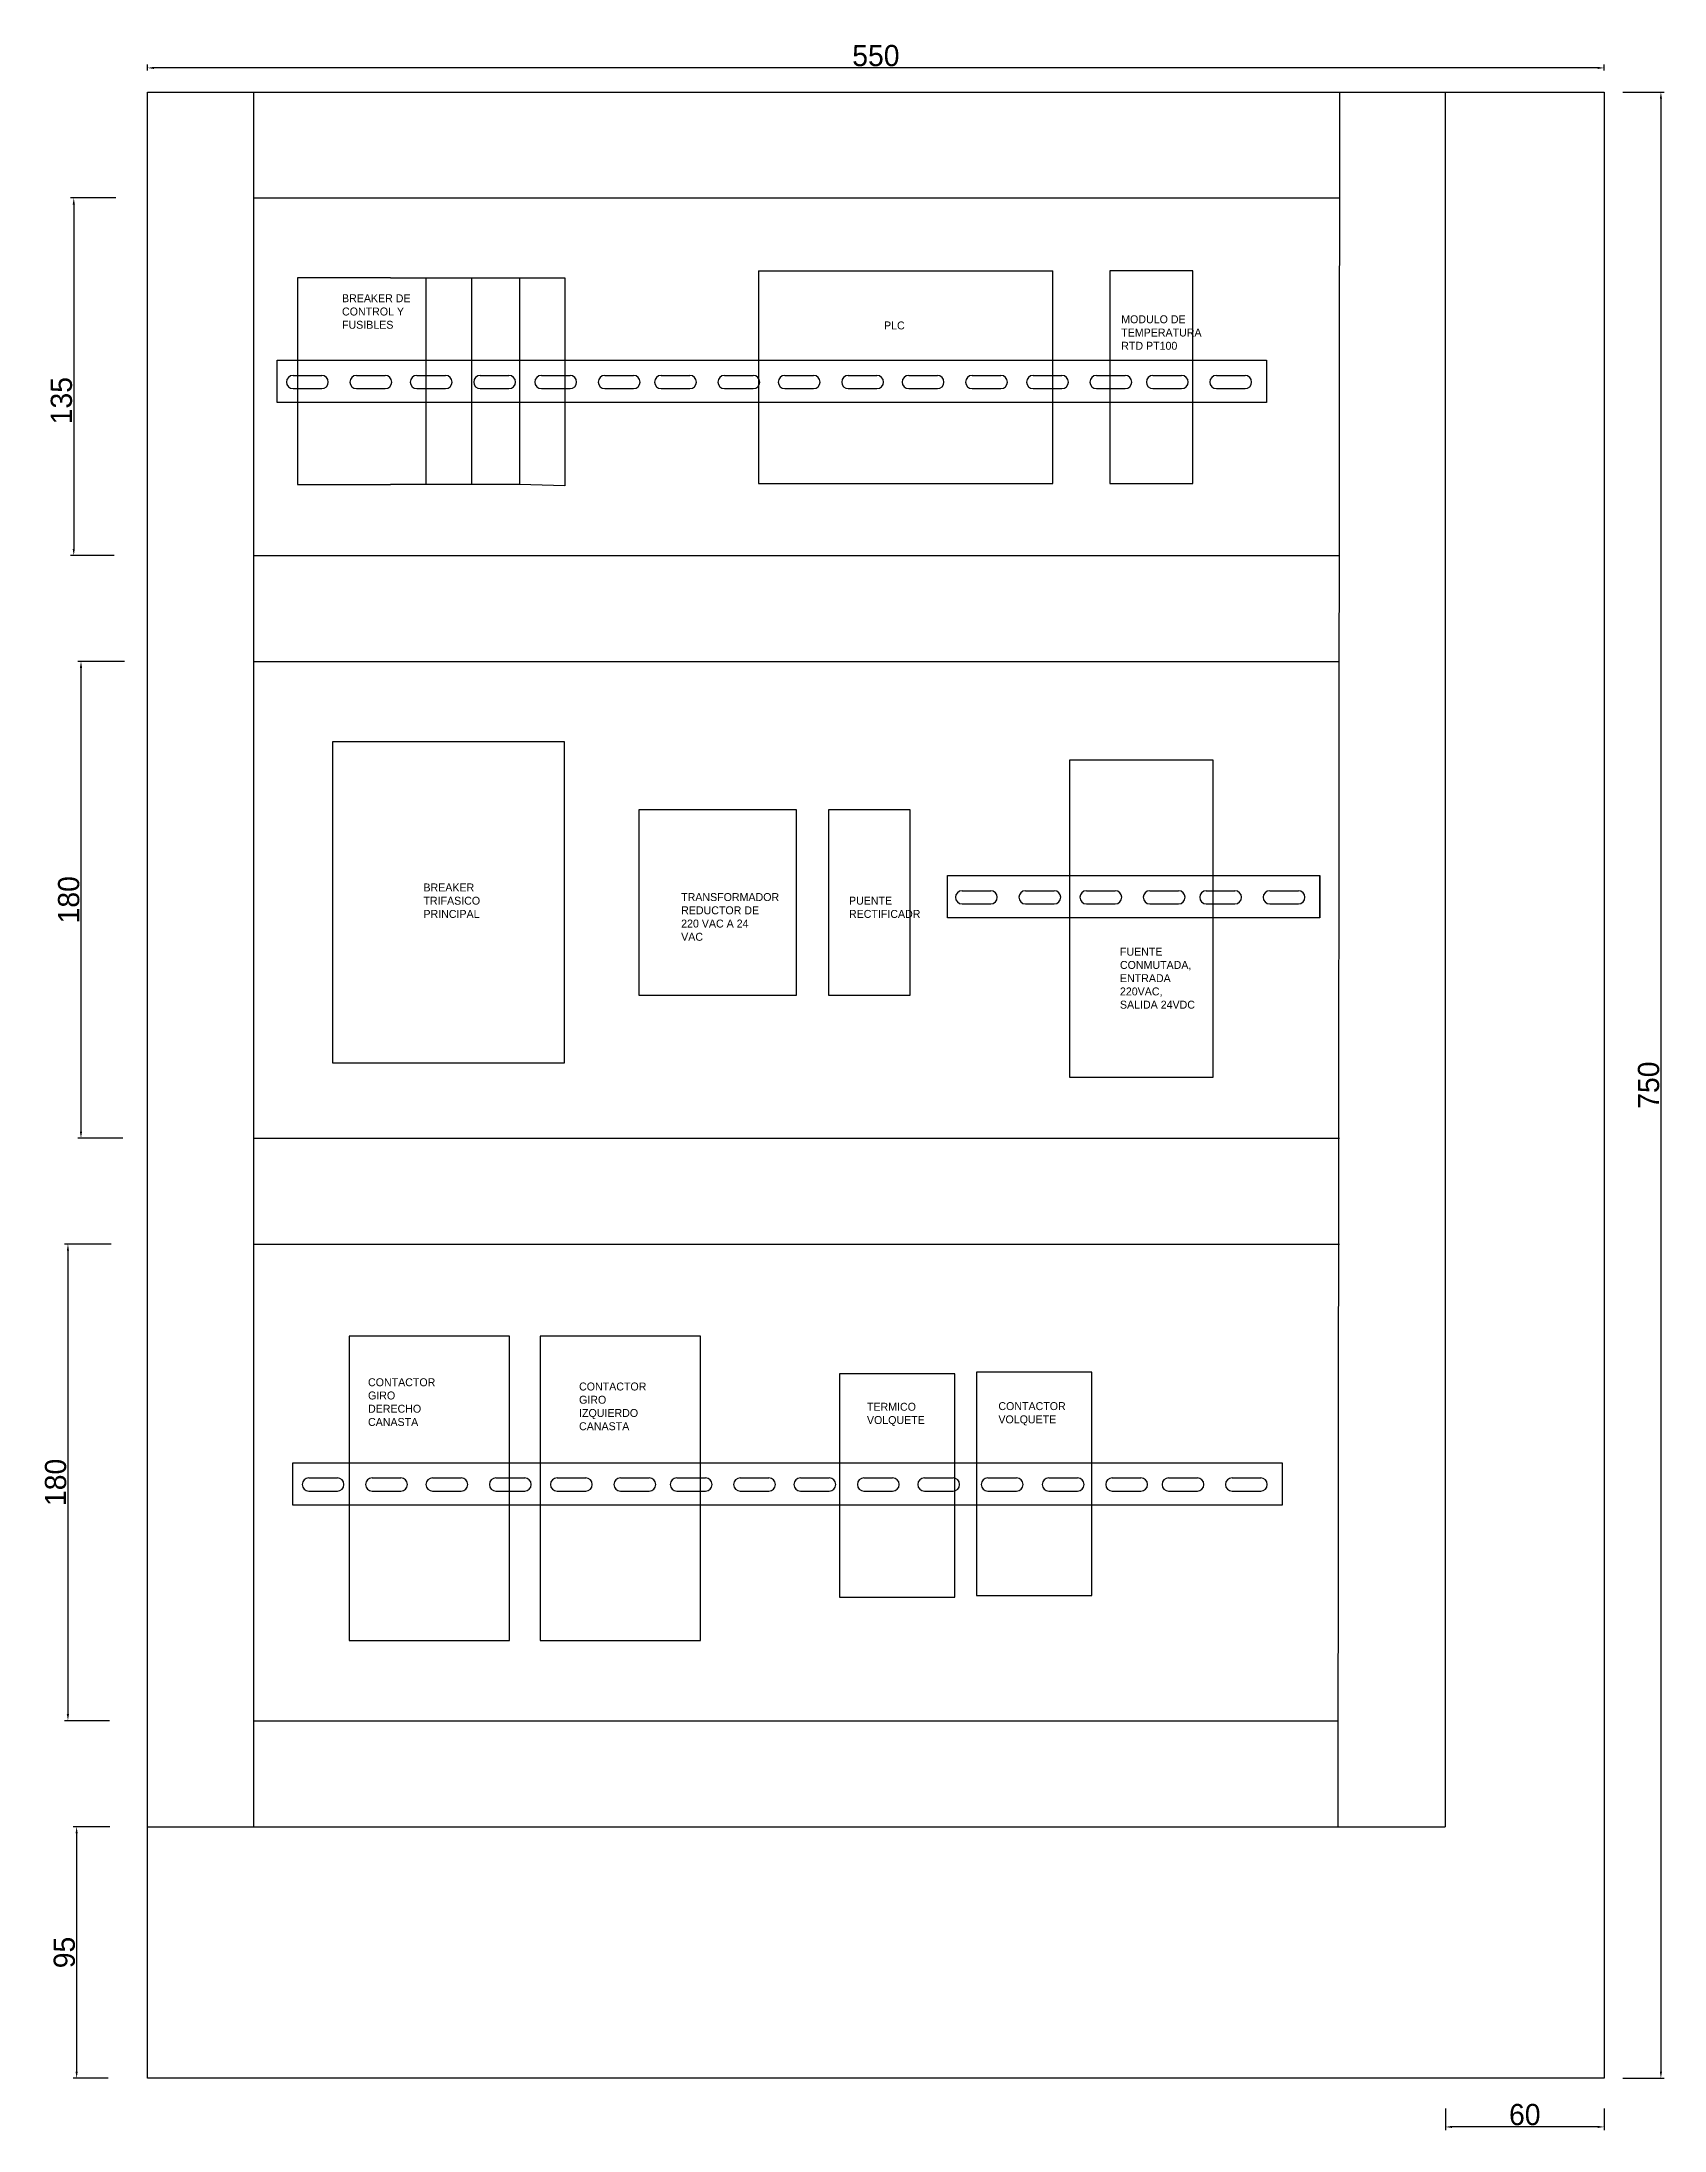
# Model space of a CAD drawing. Header units: millimetres. Extents: x 484 to 5511, y 1144 to 4084.
# Drawn here: x 4602 to 5214, y 2062 to 2851 of the extents above; entities that cross this region are included whole.
import ezdxf

# ---------------------------------------------------------------- set-up
doc = ezdxf.new("R2010")
doc.units = ezdxf.units.MM
doc.dimstyles.new('ISO-25', dxfattribs={"dimtxt": 2.5, "dimasz": 2.5, "dimexe": 1.25, "dimexo": 0.625, "dimtad": 1, "dimtxsty": 'Standard', "dimcen": 2.5, "dimadec": 0, "dimazin": 0, "dimtfac": 1, "dimtmove": 0, "dimatfit": 3, "dimfxl": 1, "dimarcsym": 0})

msp = doc.modelspace()

# ---------------------------------------------------------------- texts
at = {"lineweight": 13, "char_height": 3, "attachment_point": 1}
for s, insert, width in [('BREAKER DE CONTROL Y FUSIBLES', (4714.884, 2755.329), 27.13335), ('PLC ', (4919.53, 2745.073), 30.09215), ('MODULO DE TEMPERATURA RTD PT100', (5009.086, 2747.395), 27.13335), ('BREAKER TRIFASICO PRINCIPAL', (4745.625, 2532.855), 30.09215), ('TRANSFORMADOR REDUCTOR DE 220 VAC A 24 VAC', (4842.926, 2529.226), 30.09215), ('PUENTE RECTIFICADR ', (4906.292, 2527.862), 30.09215), ('FUENTE CONMUTADA, ENTRADA 220VAC, SALIDA 24VDC', (5008.599, 2508.596), 30.09215), ('CONTACTOR GIRO DERECHO CANASTA', (4724.707, 2346.02), 30.09215), ('CONTACTOR GIRO IZQUIERDO CANASTA', (4804.391, 2344.415), 30.09215), ('TERMICO VOLQUETE', (4913.071, 2336.761), 30.09215), ('CONTACTOR VOLQUETE', (4962.709, 2337.01), 30.09215)]:
    msp.add_mtext(s, dxfattribs=dict(at, insert=insert, width=width))

# ---------------------------------------------------------------- blocks, each defined once
blk = doc.blocks.new('*D26')
at = {"color": 0, "lineweight": -2, "transparency": 16777216}
for p, q in [((4627.17, 2176.7), (4613.43, 2176.7)), ((4614.68, 2174.2), (4614.68, 2084.2)), ((4626.55, 2081.7), (4613.43, 2081.7))]:
    blk.add_line(p, q, dxfattribs=at)
at = {"color": 0, "transparency": 16777216}
for points in [[(4614.27, 2174.2), (4615.1, 2174.2), (4614.68, 2176.7)], [(4614.27, 2084.2), (4615.1, 2084.2), (4614.68, 2081.7)]]:
    blk.add_solid(points, dxfattribs=at)
at = {"layer": 'Defpoints', "color": 0, "transparency": 16777216}
for p in [(4627.8, 2176.7), (4614.68, 2081.7), (4627.17, 2081.7)]:
    blk.add_point(p, dxfattribs=at)
at = {"color": 0, "transparency": 16777216, "insert": (4610.06, 2129.2), "char_height": 8, "attachment_point": 5, "rotation": 90}
blk.add_mtext('95', dxfattribs=at)
blk = doc.blocks.new('*D27')
at = {"color": 0, "lineweight": -2, "transparency": 16777216}
for p, q in [((4629.45, 2791.7), (4612.35, 2791.7)), ((4613.6, 2789.2), (4613.6, 2659.2)), ((4628.82, 2656.7), (4612.35, 2656.7))]:
    blk.add_line(p, q, dxfattribs=at)
at = {"color": 0, "transparency": 16777216}
for points in [[(4613.18, 2789.2), (4614.02, 2789.2), (4613.6, 2791.7)], [(4613.18, 2659.2), (4614.02, 2659.2), (4613.6, 2656.7)]]:
    blk.add_solid(points, dxfattribs=at)
at = {"layer": 'Defpoints', "color": 0, "transparency": 16777216}
for p in [(4630.07, 2791.7), (4613.6, 2656.7), (4629.45, 2656.7)]:
    blk.add_point(p, dxfattribs=at)
at = {"color": 0, "transparency": 16777216, "insert": (4608.97, 2715.17), "char_height": 8, "attachment_point": 5, "rotation": 90}
blk.add_mtext('135', dxfattribs=at)
blk = doc.blocks.new('*D28')
at = {"color": 0, "lineweight": -2, "transparency": 16777216}
for p, q in [((4632.78, 2616.7), (4615.08, 2616.7)), ((4616.33, 2614.2), (4616.33, 2439.2)), ((4632.15, 2436.7), (4615.08, 2436.7))]:
    blk.add_line(p, q, dxfattribs=at)
at = {"color": 0, "transparency": 16777216}
for points in [[(4615.91, 2614.2), (4616.75, 2614.2), (4616.33, 2616.7)], [(4615.91, 2439.2), (4616.75, 2439.2), (4616.33, 2436.7)]]:
    blk.add_solid(points, dxfattribs=at)
at = {"layer": 'Defpoints', "color": 0, "transparency": 16777216}
for p in [(4633.4, 2616.7), (4616.33, 2436.7), (4632.78, 2436.7)]:
    blk.add_point(p, dxfattribs=at)
at = {"color": 0, "transparency": 16777216, "insert": (4611.71, 2526.7), "char_height": 8, "attachment_point": 5, "rotation": 90}
blk.add_mtext('180', dxfattribs=at)
blk = doc.blocks.new('*D29')
at = {"color": 0, "lineweight": -2, "transparency": 16777216}
for p, q in [((4627.76, 2396.7), (4610.15, 2396.7)), ((4611.4, 2394.2), (4611.4, 2219.2)), ((4627.13, 2216.7), (4610.15, 2216.7))]:
    blk.add_line(p, q, dxfattribs=at)
at = {"color": 0, "transparency": 16777216}
for points in [[(4610.98, 2394.2), (4611.81, 2394.2), (4611.4, 2396.7)], [(4610.98, 2219.2), (4611.81, 2219.2), (4611.4, 2216.7)]]:
    blk.add_solid(points, dxfattribs=at)
at = {"layer": 'Defpoints', "color": 0, "transparency": 16777216}
for p in [(4628.38, 2396.7), (4611.4, 2216.7), (4627.76, 2216.7)]:
    blk.add_point(p, dxfattribs=at)
at = {"color": 0, "transparency": 16777216, "insert": (4606.77, 2306.7), "char_height": 8, "attachment_point": 5, "rotation": 90}
blk.add_mtext('180', dxfattribs=at)
blk = doc.blocks.new('*D30')
at = {"color": 0, "lineweight": -2, "transparency": 16777216}
for p, q in [((4641.45, 2839.83), (4641.45, 2842.06)), ((5188.95, 2840.81), (4643.95, 2840.81)), ((5191.45, 2839.83), (5191.45, 2842.06))]:
    blk.add_line(p, q, dxfattribs=at)
at = {"color": 0, "transparency": 16777216}
for points in [[(4643.95, 2841.23), (4643.95, 2840.39), (4641.45, 2840.81)], [(5188.95, 2841.23), (5188.95, 2840.39), (5191.45, 2840.81)]]:
    blk.add_solid(points, dxfattribs=at)
at = {"layer": 'Defpoints', "color": 0, "transparency": 16777216}
for p in [(4641.45, 2840.81), (4641.45, 2839.2), (5191.45, 2839.2)]:
    blk.add_point(p, dxfattribs=at)
at = {"color": 0, "transparency": 16777216, "insert": (4916.45, 2845.43), "char_height": 8, "attachment_point": 5}
blk.add_mtext('550', dxfattribs=at)
blk = doc.blocks.new('*D31')
at = {"color": 0, "lineweight": -2, "transparency": 16777216}
for p, q in [((5198.47, 2831.7), (5214.1, 2831.7)), ((5212.85, 2829.2), (5212.85, 2084.2)), ((5198.47, 2081.7), (5214.1, 2081.7))]:
    blk.add_line(p, q, dxfattribs=at)
at = {"color": 0, "transparency": 16777216}
for points in [[(5212.43, 2829.2), (5213.26, 2829.2), (5212.85, 2831.7)], [(5212.43, 2084.2), (5213.26, 2084.2), (5212.85, 2081.7)]]:
    blk.add_solid(points, dxfattribs=at)
at = {"layer": 'Defpoints', "color": 0, "transparency": 16777216}
for p in [(5197.84, 2831.7), (5197.84, 2081.7), (5212.85, 2081.7)]:
    blk.add_point(p, dxfattribs=at)
at = {"color": 0, "transparency": 16777216, "insert": (5208.22, 2456.7), "char_height": 8, "attachment_point": 5, "rotation": 90}
blk.add_mtext('750', dxfattribs=at)
blk = doc.blocks.new('*D32')
at = {"color": 0, "lineweight": -2, "transparency": 16777216}
for p, q in [((5131.45, 2070.32), (5131.45, 2062.08)), ((5191.45, 2070.32), (5191.45, 2062.08)), ((5188.95, 2063.33), (5133.95, 2063.33))]:
    blk.add_line(p, q, dxfattribs=at)
at = {"color": 0, "transparency": 16777216}
for points in [[(5133.95, 2063.75), (5133.95, 2062.92), (5131.45, 2063.33)], [(5188.95, 2063.75), (5188.95, 2062.92), (5191.45, 2063.33)]]:
    blk.add_solid(points, dxfattribs=at)
at = {"layer": 'Defpoints', "color": 0, "transparency": 16777216}
for p in [(5131.45, 2070.95), (5191.45, 2070.95), (5131.45, 2063.33)]:
    blk.add_point(p, dxfattribs=at)
at = {"color": 0, "transparency": 16777216, "insert": (5161.45, 2067.96), "char_height": 8, "attachment_point": 5}
blk.add_mtext('60', dxfattribs=at)

# ---------------------------------------------------------------- dimensions: what is measured, and where the dimension line sits
for base, p1, p2, picture, middle in [((4641.445, 2840.81), (5191.445, 2839.205), (4641.445, 2839.205), '*D30', (4916.445, 2845.435)), ((5131.445, 2063.332), (5191.445, 2070.948), (5131.445, 2070.948), '*D32', (5161.445, 2067.957))]:
    dim = msp.add_linear_dim(base=base, p1=p1, p2=p2, dimstyle='ISO-25', override={"dimtxt": 8})
    dim.commit()
    dim.dimension.update_dxf_attribs({"geometry": picture, "text_midpoint": middle})
dim = msp.add_linear_dim(base=(5212.845, 2081.697), p1=(5197.84, 2831.697), p2=(5197.84, 2081.697), angle=90, dimstyle='ISO-25', override={"dimtxt": 8})
dim.commit()
dim.dimension.update_dxf_attribs({"geometry": '*D31', "text_midpoint": (5208.22, 2456.697)})
for base, p1, p2, picture, middle in [((4613.599, 2656.697), (4630.073, 2791.697), (4629.448, 2656.697), '*D27', (4613.599, 2715.174)), ((4616.332, 2436.697), (4633.405, 2616.697), (4632.78, 2436.697), '*D28', (4616.332, 2526.697)), ((4611.395, 2216.697), (4628.381, 2396.697), (4627.756, 2216.697), '*D29', (4611.395, 2306.697)), ((4614.683, 2081.697), (4627.799, 2176.697), (4627.174, 2081.697), '*D26', (4614.683, 2129.197))]:
    dim = msp.add_linear_dim(base=base, p1=p1, p2=p2, angle=90, dimstyle='ISO-25', override={"dimtxt": 8})
    dim.commit()
    dim.dimension.update_dxf_attribs({"geometry": picture, "text_midpoint": middle, "dimtype": 160})

# ---------------------------------------------------------------- linework, layer by layer
for p, q in [((4641.445, 2081.697), (4641.445, 2831.697)), ((4641.445, 2831.697), (5191.445, 2831.697)), ((4681.445, 2831.697), (4681.445, 2176.697)), ((5091.445, 2831.697), (5090.82, 2176.697)), ((5131.445, 2831.697), (5131.445, 2176.697)), ((5191.445, 2831.697), (5191.445, 2081.697)), ((4681.445, 2791.697), (5091.445, 2791.697)), ((4698.113, 2761.599), (4698.113, 2683.459)), ((4733.227, 2761.599), (4698.113, 2761.599)), ((4733.227, 2761.599), (4746.584, 2761.599)), ((4746.584, 2761.599), (4746.584, 2683.459)), ((4746.584, 2761.599), (4763.71, 2761.599)), ((4763.71, 2761.599), (4763.71, 2683.459)), ((4763.71, 2761.599), (4781.941, 2761.599)), ((4781.941, 2761.599), (4781.941, 2683.459)), ((4781.941, 2761.599), (4799.067, 2761.599)), ((4799.067, 2761.599), (4799.067, 2682.985)), ((4872.143, 2764.24), (4872.143, 2683.868)), ((4872.143, 2764.24), (4983.231, 2764.24)), ((4983.231, 2683.868), (4983.231, 2764.24)), ((5004.813, 2764.24), (5004.813, 2683.868)), ((5036.122, 2764.24), (5004.813, 2764.24)), ((5036.122, 2683.868), (5036.122, 2764.24)), ((4696.386, 2724.68), (4707.228, 2724.68)), ((4720.327, 2724.68), (4731.169, 2724.68)), ((4743.143, 2724.68), (4753.985, 2724.68)), ((4767.084, 2724.68), (4777.926, 2724.68)), ((4790.135, 2724.68), (4800.977, 2724.68)), ((4814.076, 2724.68), (4824.918, 2724.68)), ((4835.365, 2724.68), (4846.207, 2724.68)), ((4859.306, 2724.68), (4870.148, 2724.68)), ((4882.074, 2724.68), (4892.916, 2724.68)), ((4906.015, 2724.68), (4916.858, 2724.68)), ((4928.831, 2724.68), (4939.673, 2724.68)), ((4952.772, 2724.68), (4963.615, 2724.68)), ((4975.823, 2724.68), (4986.665, 2724.68)), ((4999.764, 2724.68), (5010.607, 2724.68)), ((5021.053, 2724.68), (5031.895, 2724.68)), ((5044.994, 2724.68), (5055.836, 2724.68)), ((4696.386, 2719.725), (4707.228, 2719.725)), ((4720.327, 2719.725), (4731.169, 2719.725)), ((4743.143, 2719.725), (4753.985, 2719.725)), ((4767.084, 2719.725), (4777.926, 2719.725)), ((4790.135, 2719.725), (4800.977, 2719.725)), ((4814.076, 2719.725), (4824.918, 2719.725)), ((4835.365, 2719.725), (4846.207, 2719.725)), ((4859.306, 2719.725), (4870.148, 2719.725)), ((4882.074, 2719.725), (4892.916, 2719.725)), ((4906.015, 2719.725), (4916.858, 2719.725)), ((4928.831, 2719.725), (4939.673, 2719.725)), ((4952.772, 2719.725), (4963.615, 2719.725)), ((4975.823, 2719.725), (4986.665, 2719.725)), ((4999.764, 2719.725), (5010.607, 2719.725)), ((5021.053, 2719.725), (5031.895, 2719.725)), ((5044.994, 2719.725), (5055.836, 2719.725)), ((4698.113, 2683.459), (4733.227, 2683.459)), ((4746.584, 2683.459), (4733.227, 2683.459)), ((4763.71, 2683.459), (4746.584, 2683.459)), ((4781.941, 2683.459), (4763.71, 2683.459)), ((4799.067, 2682.985), (4781.941, 2683.459)), ((4872.143, 2683.868), (4983.231, 2683.868)), ((5004.813, 2683.868), (5036.122, 2683.868)), ((4681.445, 2656.697), (5091.445, 2656.697)), ((4681.445, 2616.697), (5091.445, 2616.697)), ((4711.227, 2586.335), (4711.227, 2465.148)), ((4798.895, 2586.335), (4711.227, 2586.335)), ((4798.895, 2465.148), (4798.895, 2586.335)), ((4989.512, 2579.475), (4989.512, 2459.75)), ((5043.775, 2579.475), (4989.512, 2579.475)), ((5043.775, 2459.75), (5043.775, 2579.475)), ((4826.951, 2560.65), (4826.951, 2490.622)), ((4886.49, 2560.65), (4826.951, 2560.65)), ((4886.49, 2490.622), (4886.49, 2560.65)), ((4898.548, 2560.65), (4898.548, 2490.622)), ((4929.448, 2560.65), (4898.548, 2560.65)), ((4929.448, 2490.622), (4929.448, 2560.65)), ((4948.966, 2530.111), (4959.808, 2530.111)), ((4948.966, 2525.156), (4959.808, 2525.156)), ((4972.907, 2530.111), (4983.75, 2530.111)), ((4972.907, 2525.156), (4983.75, 2525.156)), ((4995.958, 2530.111), (5006.8, 2530.111)), ((4995.958, 2525.156), (5006.8, 2525.156)), ((5019.899, 2530.111), (5030.742, 2530.111)), ((5019.899, 2525.156), (5030.742, 2525.156)), ((5041.188, 2530.111), (5052.03, 2530.111)), ((5041.188, 2525.156), (5052.03, 2525.156)), ((5065.129, 2530.111), (5075.971, 2530.111)), ((5065.129, 2525.156), (5075.971, 2525.156)), ((4826.951, 2490.622), (4886.49, 2490.622)), ((4898.548, 2490.622), (4929.448, 2490.622)), ((4711.227, 2465.148), (4798.895, 2465.148)), ((4989.512, 2459.75), (5043.775, 2459.75)), ((4681.445, 2436.697), (5091.445, 2436.697)), ((4681.445, 2396.697), (5091.445, 2396.697)), ((4717.587, 2361.921), (4717.587, 2247.03)), ((4778.145, 2361.921), (4717.587, 2361.921)), ((4778.145, 2247.03), (4778.145, 2361.921)), ((4789.713, 2361.921), (4789.713, 2247.03)), ((4850.271, 2361.921), (4789.713, 2361.921)), ((4850.271, 2247.03), (4850.271, 2361.921)), ((4902.664, 2347.645), (4902.664, 2263.346)), ((4946.211, 2347.645), (4902.664, 2347.645)), ((4946.211, 2263.346), (4946.211, 2347.645)), ((4954.376, 2348.325), (4954.376, 2264.026)), ((4997.923, 2348.325), (4954.376, 2348.325)), ((4997.923, 2264.026), (4997.923, 2348.325)), ((4702.309, 2308.368), (4713.151, 2308.368)), ((4702.309, 2303.413), (4713.151, 2303.413)), ((4726.25, 2308.368), (4737.093, 2308.368)), ((4726.25, 2303.413), (4737.093, 2303.413)), ((4749.066, 2308.368), (4759.909, 2308.368)), ((4749.066, 2303.413), (4759.909, 2303.413)), ((4773.008, 2308.368), (4783.85, 2308.368)), ((4773.008, 2303.413), (4783.85, 2303.413)), ((4796.058, 2308.368), (4806.901, 2308.368)), ((4796.058, 2303.413), (4806.901, 2303.413)), ((4820, 2308.368), (4830.842, 2308.368)), ((4820, 2303.413), (4830.842, 2303.413)), ((4841.288, 2308.368), (4852.13, 2308.368)), ((4841.288, 2303.413), (4852.13, 2303.413)), ((4865.229, 2308.368), (4876.071, 2308.368)), ((4865.229, 2303.413), (4876.071, 2303.413)), ((4887.997, 2308.368), (4898.84, 2308.368)), ((4887.997, 2303.413), (4898.84, 2303.413)), ((4911.939, 2308.368), (4922.781, 2308.368)), ((4911.939, 2303.413), (4922.781, 2303.413)), ((4934.755, 2308.368), (4945.597, 2308.368)), ((4934.755, 2303.413), (4945.597, 2303.413)), ((4958.696, 2308.368), (4969.538, 2308.368)), ((4958.696, 2303.413), (4969.538, 2303.413)), ((4981.747, 2308.368), (4992.589, 2308.368)), ((4981.747, 2303.413), (4992.589, 2303.413)), ((5005.688, 2308.368), (5016.53, 2308.368)), ((5005.688, 2303.413), (5016.53, 2303.413)), ((5026.976, 2308.368), (5037.818, 2308.368)), ((5026.976, 2303.413), (5037.818, 2303.413)), ((5050.917, 2308.368), (5061.76, 2308.368)), ((5050.917, 2303.413), (5061.76, 2303.413)), ((4902.664, 2263.346), (4946.211, 2263.346)), ((4954.376, 2264.026), (4997.923, 2264.026)), ((4717.587, 2247.03), (4778.145, 2247.03)), ((4789.713, 2247.03), (4850.271, 2247.03)), ((4681.445, 2216.697), (5090.82, 2216.697)), ((4641.445, 2176.697), (5131.445, 2176.697)), ((5191.445, 2081.697), (4641.445, 2081.697))]:
    msp.add_line(p, q)
for points in [[(4690.374, 2730.464), (5063.909, 2730.464), (5063.909, 2714.431), (4690.374, 2714.431)], [(5084.044, 2519.862), (4943.54, 2519.862), (4943.54, 2535.895), (5084.044, 2535.895)], [(5084.044, 2519.862), (5084.044, 2519.862), (5084.044, 2535.895), (5084.044, 2535.895)], [(4696.297, 2314.152), (5069.832, 2314.152), (5069.832, 2298.119), (4696.297, 2298.119)]]:
    msp.add_lwpolyline(points, close=True)
for centre, start, end in [((4696.386, 2722.203), 90, 270), ((4707.228, 2722.203), 270, 90), ((4720.327, 2722.203), 90, 270), ((4731.169, 2722.203), 270, 90), ((4743.143, 2722.203), 90, 270), ((4753.985, 2722.203), 270, 90), ((4767.084, 2722.203), 90, 270), ((4777.926, 2722.203), 270, 90), ((4790.135, 2722.203), 90, 270), ((4800.977, 2722.203), 270, 90), ((4814.076, 2722.203), 90, 270), ((4824.918, 2722.203), 270, 90), ((4835.365, 2722.203), 90, 270), ((4846.207, 2722.203), 270, 90), ((4859.306, 2722.203), 90, 270), ((4870.148, 2722.203), 270, 90), ((4882.074, 2722.203), 90, 270), ((4892.916, 2722.203), 270, 90), ((4906.015, 2722.203), 90, 270), ((4916.858, 2722.203), 270, 90), ((4928.831, 2722.203), 90, 270), ((4939.673, 2722.203), 270, 90), ((4952.772, 2722.203), 90, 270), ((4963.615, 2722.203), 270, 90), ((4975.823, 2722.203), 90, 270), ((4986.665, 2722.203), 270, 90), ((4999.764, 2722.203), 90, 270), ((5010.607, 2722.203), 270, 90), ((5021.053, 2722.203), 90, 270), ((5031.895, 2722.203), 270, 90), ((5044.994, 2722.203), 90, 270), ((5055.836, 2722.203), 270, 90), ((4948.966, 2527.633), 90, 270), ((4959.808, 2527.633), 270, 90), ((4972.907, 2527.633), 90, 270), ((4983.75, 2527.633), 270, 90), ((4995.958, 2527.633), 90, 270), ((5006.8, 2527.633), 270, 90), ((5019.899, 2527.633), 90, 270), ((5030.742, 2527.633), 270, 90), ((5041.188, 2527.633), 90, 270), ((5052.03, 2527.633), 270, 90), ((5065.129, 2527.633), 90, 270), ((5075.971, 2527.633), 270, 90), ((4702.309, 2305.891), 90, 270), ((4713.151, 2305.891), 270, 90), ((4726.25, 2305.891), 90, 270), ((4737.093, 2305.891), 270, 90), ((4749.066, 2305.891), 90, 270), ((4759.909, 2305.891), 270, 90), ((4773.008, 2305.891), 90, 270), ((4783.85, 2305.891), 270, 90), ((4796.058, 2305.891), 90, 270), ((4806.901, 2305.891), 270, 90), ((4820, 2305.891), 90, 270), ((4830.842, 2305.891), 270, 90), ((4841.288, 2305.891), 90, 270), ((4852.13, 2305.891), 270, 90), ((4865.229, 2305.891), 90, 270), ((4876.071, 2305.891), 270, 90), ((4887.997, 2305.891), 90, 270), ((4898.84, 2305.891), 270, 90), ((4911.939, 2305.891), 90, 270), ((4922.781, 2305.891), 270, 90), ((4934.755, 2305.891), 90, 270), ((4945.597, 2305.891), 270, 90), ((4958.696, 2305.891), 90, 270), ((4969.538, 2305.891), 270, 90), ((4981.747, 2305.891), 90, 270), ((4992.589, 2305.891), 270, 90), ((5005.688, 2305.891), 90, 270), ((5016.53, 2305.891), 270, 90), ((5026.976, 2305.891), 90, 270), ((5037.818, 2305.891), 270, 90), ((5050.917, 2305.891), 90, 270), ((5061.76, 2305.891), 270, 90)]:
    msp.add_arc(centre, 2.478, start, end)

msp.set_redraw_order([(e.dxf.handle, doc.entitydb.next_handle()) for e in msp.query("TEXT MTEXT ATTDEF DIMENSION ARC_DIMENSION")])  # texts and dimensions are drawn at this point

doc.saveas('drawing.dxf')
